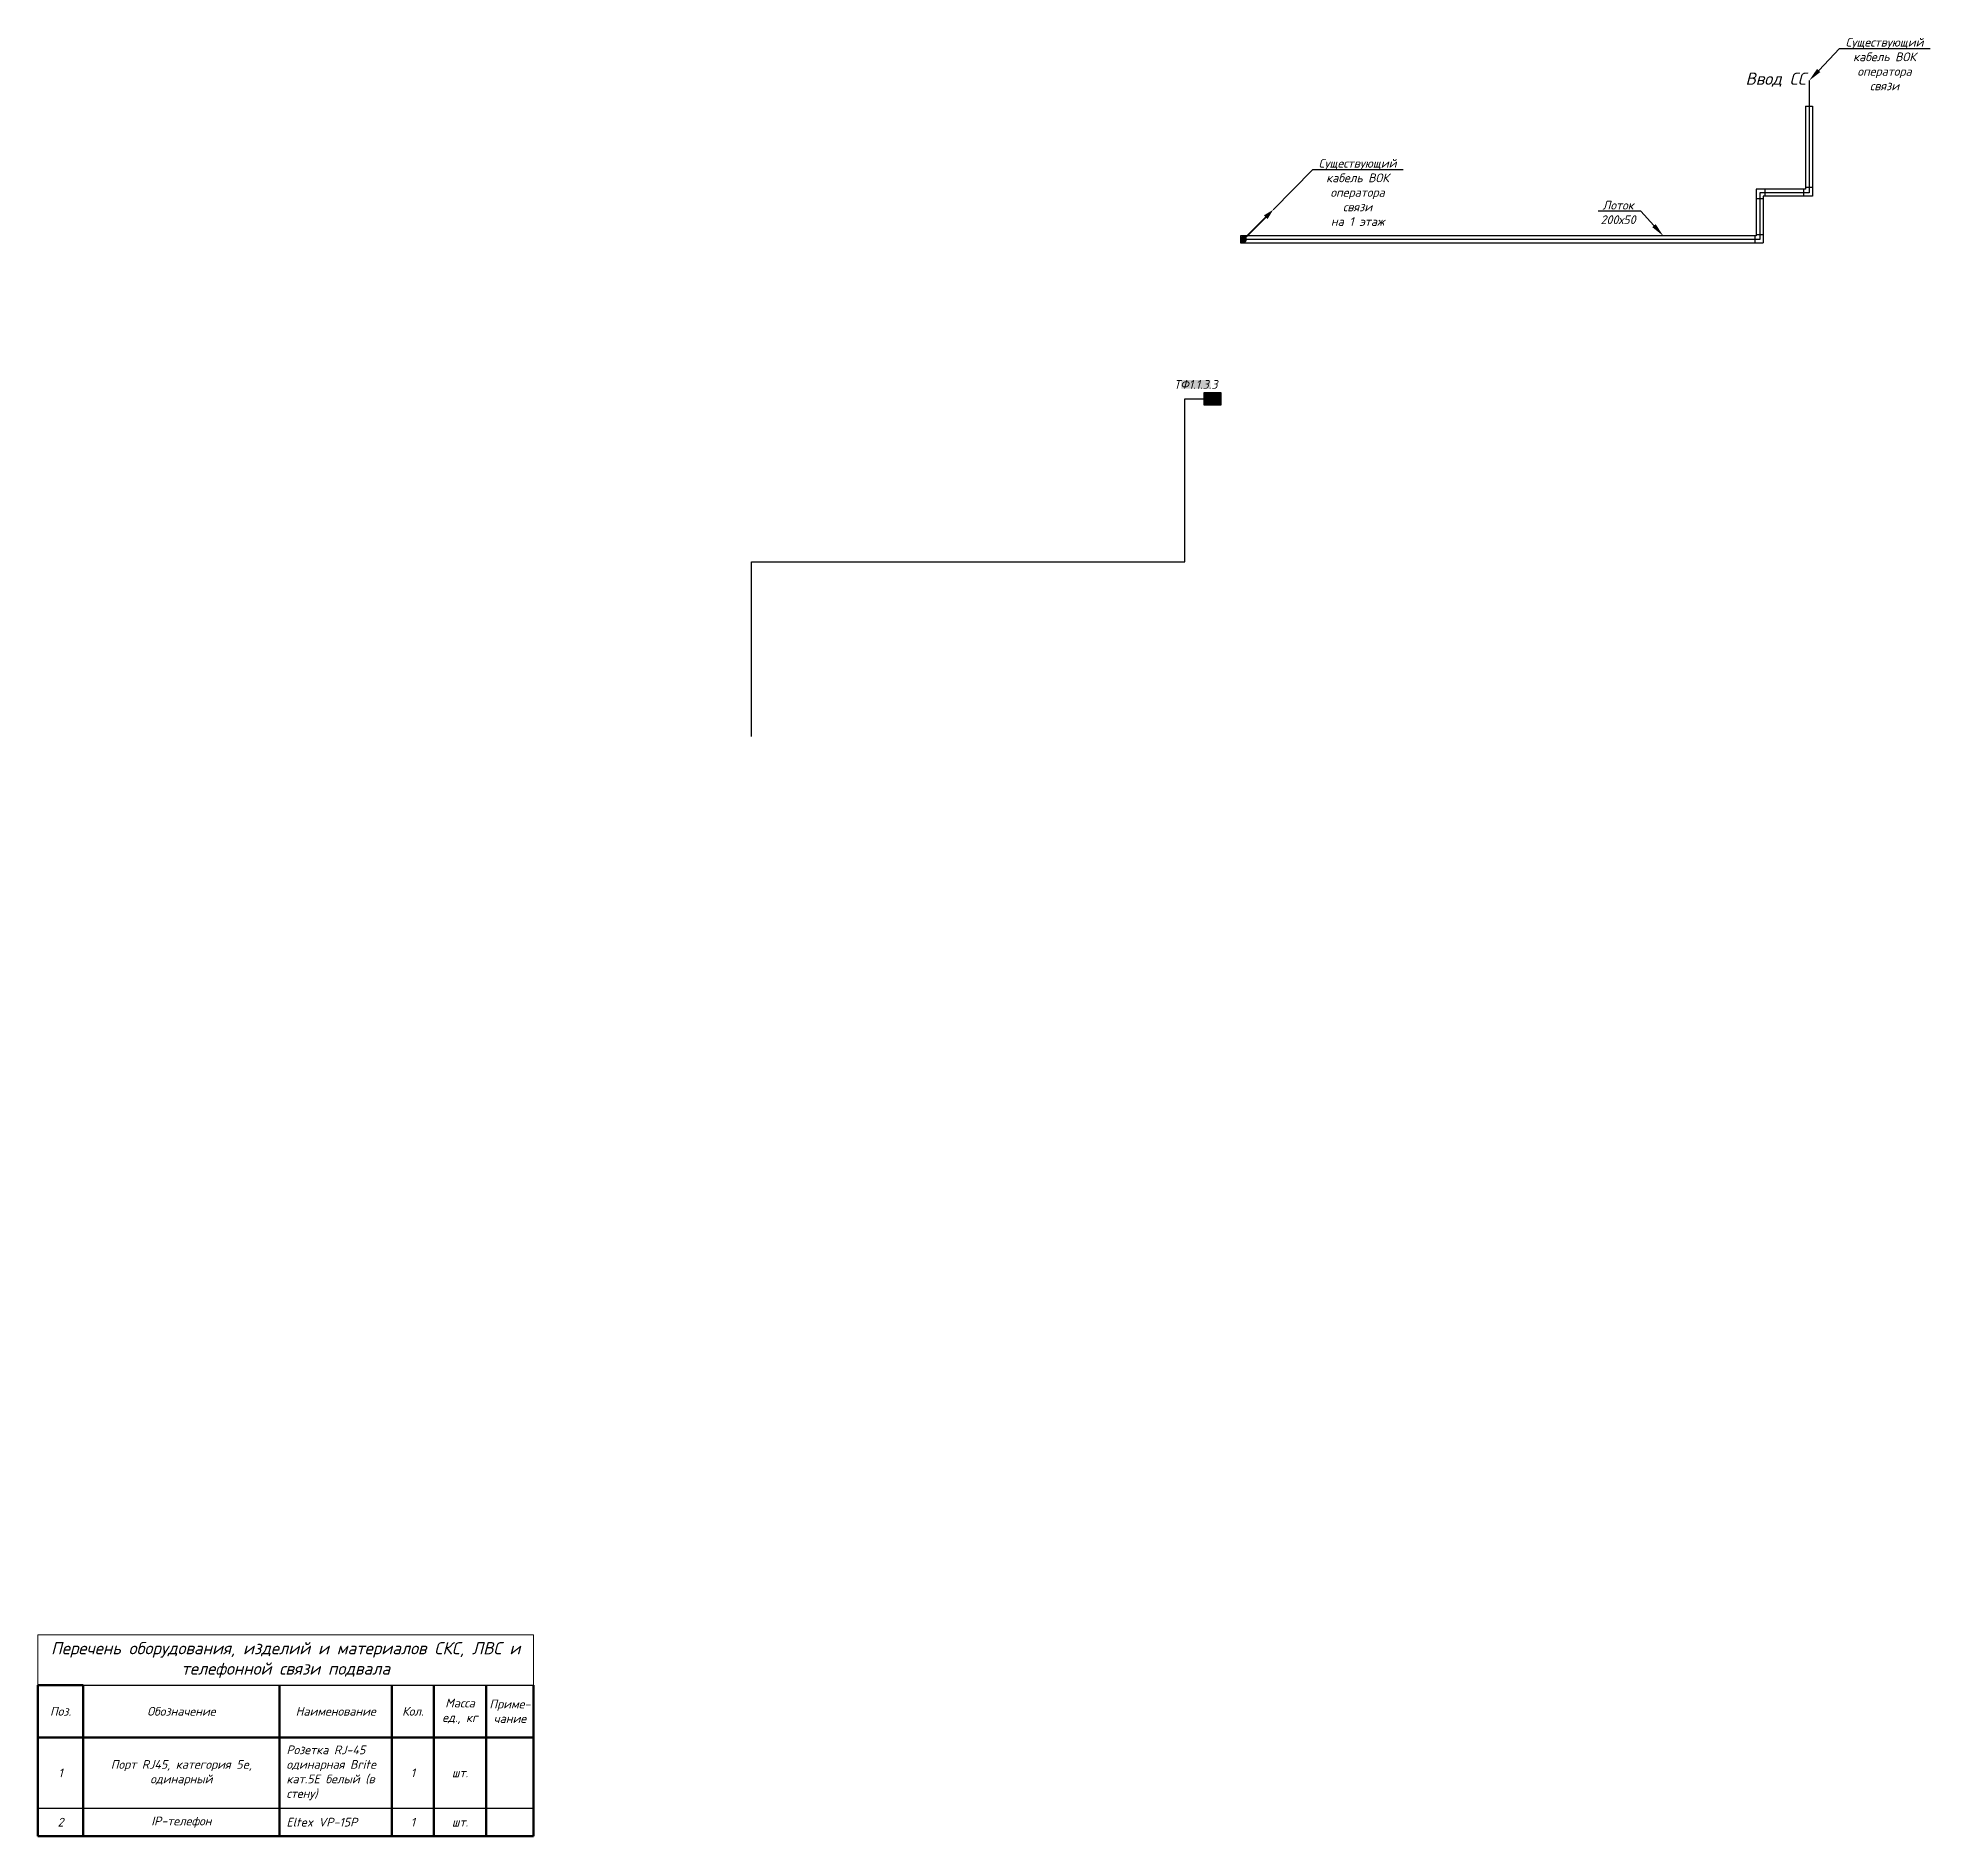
# Model space of a CAD drawing. Extents: x -260425 to 1294666, y -169889 to -2349.
# Drawn here: x 158133 to 212320, y -147015 to -95514 of the extents above; entities that cross this region are included whole.
import ezdxf
from ezdxf import colors
from ezdxf.entities.mleader import LeaderData, LeaderLine
from ezdxf.math import Vec2, Vec3

# ---------------------------------------------------------------- set-up
doc = ezdxf.new("R2010")
doc.units = 0
doc.header["$LTSCALE"] = 100
doc.set_wipeout_variables(frame=1)
doc.layers.get('Defpoints').update_dxf_attribs({"color": 42})
for name, color, linetype, lineweight in [('АП_АСУ_ОсновнаяТолстая', 7, 'Continuous', 30), ('СС_СКК_Лоток', 170, 'Continuous', 30), ('СС_СКС_Кабель', 6, 'Continuous', 30), ('СС_СКС_Оборудование', 6, 'Continuous', 30), ('СС_Схема', 7, 'Continuous', 30)]:
    doc.layers.add(name, color=color, linetype=linetype, lineweight=lineweight)
doc.styles.add('1ISOCPEUR', font='isocpeui.ttf', dxfattribs={"height": 250})
doc.styles.add('ISOCPEUR', font='isocpeui.ttf', dxfattribs={"height": 2.5})

msp = doc.modelspace()

# ---------------------------------------------------------------- texts
at = {"layer": 'СС_СКС_Кабель', "color": 7, "insert": (206442.8, -96509.7), "char_height": 350, "attachment_point": 1, "style": '1ISOCPEUR'}
msp.add_mtext_dynamic_manual_height_columns('\\pxqc;Ввод СС', width=2909.521, gutter_width=1250, heights=[0], dxfattribs=at)

# ---------------------------------------------------------------- blocks, each defined once
blk = doc.blocks.new('*U65')
blk.add_hatch(color=256).paths.add_polyline_path([(-0.71, -0.71, 1), (0.71, 0.71, 1)])
at = {"const_width": 0.5}
blk.add_lwpolyline([(0.5, 0.5), (6.38, 6.38)], dxfattribs=at)
blk.add_lwpolyline([(8.5, 8.5, 0, 1.5, 0), (6.38, 6.38, 2, 2, 0)], format="xyseb")
blk = doc.blocks.new('подвал лоток')
at = {"layer": 'СС_СКК_Лоток'}
for p, q in [((208754, -97471), (208754, -99849)), ((208754, -97471), (208954, -97471)), ((208954, -97471), (208954, -100049)), ((208754, -99849), (207340, -99849)), ((207340, -99849), (207340, -101189)), ((207540, -100121), (207340, -100121)), ((207540, -100049), (207540, -101389)), ((208954, -100049), (207540, -100049)), ((207600, -100049), (207600, -99849)), ((208694, -99849), (208694, -100049)), ((208754, -99788), (208954, -99788)), ((207340, -101189), (192570, -101189)), ((192570, -101189), (192570, -101389)), ((192570, -101389), (207540, -101389))]:
    blk.add_line(p, q, dxfattribs=at)
blk = doc.blocks.new('_None')
blk = doc.blocks.new('панель приема видеодомофона')
blk.add_wipeout([(0, 10), (7, 10), (7, 0), (0, 0)])
at = {"true_color": 0xffffff, "transparency": 33554687}
h = blk.add_hatch(color=7, dxfattribs=at)
h.dxf.hatch_style = 1
h.paths.add_polyline_path([(7, 10), (3.5, 10), (0, 10), (0, 5), (0, 0), (3.5, 0), (7, 0), (7, 5)])
h.paths.add_polyline_path([(3.1, 8.8), (3.1, 1.7), (0.8, 1.7), (0.8, 8.8)], flags=16)
h.paths.add_polyline_path([(3.6, 8.8), (6.6, 8.8), (6.6, 5.6), (3.6, 5.6)], flags=16)
h.paths.add_polyline_path([(4.5, 4.2, -1), (4, 4.2, -1)], flags=16)
h.paths.add_polyline_path([(5.4, 4.2, -1), (4.9, 4.2, -1)], flags=16)
h.paths.add_polyline_path([(6.4, 4.2, -1), (5.8, 4.2, -1)], flags=16)
h.paths.add_polyline_path([(4.5, 3.2, -1), (4, 3.2, -1)], flags=16)
h.paths.add_polyline_path([(5.4, 3.2, -1), (4.9, 3.2, -1)], flags=16)
h.paths.add_polyline_path([(6.4, 3.2, -1), (5.8, 3.2, -1)], flags=16)
h.paths.add_polyline_path([(4.5, 2.2, -1), (4, 2.2, -1)], flags=16)
h.paths.add_polyline_path([(5.4, 2.2, -1), (4.9, 2.2, -1)], flags=16)
h.paths.add_polyline_path([(6.4, 2.2, -1), (5.8, 2.2, -1)], flags=16)
h = blk.add_hatch(color=7, dxfattribs=at)
h.dxf.hatch_style = 1
h.paths.add_polyline_path([(3.1, 8.8), (0.8, 8.8), (0.8, 1.7), (3.1, 1.7)])
h.paths.add_polyline_path([(6.6, 8.8), (3.6, 8.8), (3.6, 5.6), (6.6, 5.6)])
h = blk.add_hatch(color=0)
h.dxf.hatch_style = 1
h.paths.add_polyline_path([(4, 4.2, 1), (4.5, 4.2, 1)])
h = blk.add_hatch(color=0)
h.dxf.hatch_style = 1
h.paths.add_polyline_path([(4, 3.2, 1), (4.5, 3.2, 1)])
h = blk.add_hatch(color=0)
h.dxf.hatch_style = 1
h.paths.add_polyline_path([(4, 2.2, 1), (4.5, 2.2, 1)])
h = blk.add_hatch(color=0)
h.dxf.hatch_style = 1
h.paths.add_polyline_path([(4.9, 4.2, 1), (5.4, 4.2, 1)])
h = blk.add_hatch(color=0)
h.dxf.hatch_style = 1
h.paths.add_polyline_path([(4.9, 3.2, 1), (5.4, 3.2, 1)])
h = blk.add_hatch(color=0)
h.dxf.hatch_style = 1
h.paths.add_polyline_path([(4.9, 2.2, 1), (5.4, 2.2, 1)])
h = blk.add_hatch(color=0)
h.dxf.hatch_style = 1
h.paths.add_polyline_path([(5.8, 4.2, 1), (6.4, 4.2, 1)])
h = blk.add_hatch(color=0)
h.dxf.hatch_style = 1
h.paths.add_polyline_path([(5.8, 3.2, 1), (6.4, 3.2, 1)])
h = blk.add_hatch(color=0)
h.dxf.hatch_style = 1
h.paths.add_polyline_path([(5.8, 2.2, 1), (6.4, 2.2, 1)])
at = {"color": 0, "lineweight": 30}
blk.add_lwpolyline([(0, 0), (3.5, 0), (7, 0), (7, 5), (7, 10), (3.5, 10), (0, 10), (0, 5)], close=True, dxfattribs=at)
at = {"color": 0}
for points in [[(0.8, 1.7), (3.1, 1.7), (3.1, 8.8), (0.8, 8.8)], [(3.6, 8.8), (6.6, 8.8), (6.6, 5.6), (3.6, 5.6)]]:
    blk.add_lwpolyline(points, close=True, dxfattribs=at)
for centre in [(4.3, 4.2), (4.3, 3.2), (4.3, 2.2), (5.2, 4.2), (5.2, 3.2), (5.2, 2.2), (6.1, 4.2), (6.1, 3.2), (6.1, 2.2)]:
    blk.add_circle(centre, 0.266, dxfattribs=at)
blk = doc.blocks.new('*T267')
at = {"color": 0, "lineweight": 50, "transparency": 16777216}
for p, q in [((0, -1438), (1300, -1438)), ((0, -1438), (0, -5763)), ((1300, -1438), (1300, -5763)), ((6919, -1438), (6919, -5763)), ((10139, -1438), (10139, -5763)), ((11339, -1438), (11339, -5763)), ((12839, -1438), (12839, -5763)), ((14195, -1438), (14195, -5763)), ((0, -2938), (14195, -2938)), ((0, -5763), (14195, -5763))]:
    blk.add_line(p, q, dxfattribs=at)
at = {"color": 0, "linetype": 'ByBlock', "lineweight": -2, "transparency": 16777216}
blk.add_line((1300, -1438), (14195, -1438), dxfattribs=at)
at = {"color": 0, "lineweight": -2, "transparency": 16777216}
blk.add_line((0, -4963), (14195, -4963), dxfattribs=at)
at = {"layer": 'Defpoints', "color": 8, "linetype": 'ByBlock', "lineweight": 0, "transparency": 16777216}
for p, q in [((0, 0), (14195, 0)), ((0, 0), (0, -1438)), ((14195, 0), (14195, -1438))]:
    blk.add_line(p, q, dxfattribs=at)
at = {"color": 0, "transparency": 16777216, "style": '1ISOCPEUR'}
for s, insert, char_height, width, attachment_point in [('Перечень оборудования, изделий и материалов СКС, ЛВС и телефонной связи подвала', (7097, -719), 350, 13794.54, 5), ('Поз.', (650, -2188), 250, 900, 5), ('Обозначение', (4110, -2188), 250, 5219.44, 5), ('Наименование', (8529, -2188), 250, 2819.56, 5), ('Кол.', (10739, -2188), 250, 800, 5), ('Масса ед., кг', (12089, -2188), 250, 1100, 5), ('Приме- чание', (13517, -2188), 250, 955.55, 5), ('{\\fISOCPEUR|b0|i1|c204|p34;Розетка RJ-45 одинарная Brite кат.5E белый (в стену)}', (7119, -3951), 250, 2819.56, 4), ('Порт RJ45, категория 5e, одинарный', (4110, -3951), 250, 5219.44, 5), ('1', (650, -3951), 250, 900, 5), ('1', (10739, -3951), 250, 800, 5), ('шт.', (12089, -3951), 250, 1100, 5), ('2', (650, -5363), 250, 900, 5), ('IP-телефон ', (4110, -5363), 250, 5219.44, 5), ('{\\fISOCPEUR|b0|i1|c204|p34;Eltex VP-15P}', (7119, -5363), 250, 2819.56, 4), ('1', (10739, -5363), 250, 800, 5), ('шт.', (12089, -5363), 250, 1100, 5)]:
    blk.add_mtext(s, dxfattribs=dict(at, insert=insert, char_height=char_height, width=width, attachment_point=attachment_point))

# ---------------------------------------------------------------- linework, layer by layer
at = {"layer": 'СС_СКК_Лоток'}
for p, q in [((207302.3, -101188.8), (207302.3, -101388.8)), ((207340.4, -101148), (207540.4, -101148))]:
    msp.add_line(p, q, dxfattribs=at)
at = {"layer": 'СС_СКС_Кабель', "color": 6, "ltscale": 100}
msp.add_lwpolyline([(178567.8, -115520.7), (178567.8, -110520.7), (190977, -110520.7), (190977, -105854.5), (191996.9, -105854.5)], dxfattribs=at)
at = {"layer": 'СС_Схема', "color": 116, "true_color": 0x136734}
msp.add_lwpolyline([(208853.8, -96739.6), (208853.8, -99948.5), (207440.4, -99948.5), (207440.4, -101288.8), (192626.6, -101288.8)], dxfattribs=at)

# ---------------------------------------------------------------- block references
for name, p in [('подвал лоток', (0, 0)), ('*T267', (158133.2, -141251.3))]:
    msp.add_blockref(name, p)
at = {"layer": 'СС_СКК_Лоток', "color": 7, "xscale": 100, "yscale": 100, "zscale": 100}
msp.add_blockref('*U65', (192656.3, -101288.8), dxfattribs=at)

msp.set_redraw_order([(e.dxf.handle, doc.entitydb.next_handle()) for e in msp.query("TEXT MTEXT ATTDEF DIMENSION ARC_DIMENSION")])  # texts and dimensions are drawn at this point

# ---------------------------------------------------------------- leaders
at = {"layer": 'СС_СКК_Лоток', "color": 7, "lineweight": 0}
ml = msp.add_multileader_mtext('Standard', dxfattribs=at)
ml.set_content('Существующий \\Pкабель ВОК оператора связи', color=7, style='1ISOCPEUR')
ml.set_leader_properties()
ml.build(insert=Vec2(0, 0))
ml.multileader.update_dxf_attribs({"text_left_attachment_type": 6, "text_right_attachment_type": 6, "dogleg_length": 100, "arrow_head_size": 400})
ctx = ml.context
ctx.base_point, ctx.char_height, ctx.arrow_head_size, ctx.landing_gap_size, ctx.plane_origin = Vec3(209828.1, -95816), 250, 400, 0, Vec3(216652.8, -97778.2)
ctx.left_attachment, ctx.right_attachment, ctx.text_align_type = 6, 6, 1
notes = []
notes.append((ctx, [(1, (1, 1, 0), (209728.1, -95816), (1, 0), 100, [(0, [(208853.8, -96739.6)], 0, [])])]))
ctx.mtext.insert, ctx.mtext.width, ctx.mtext.alignment, ctx.mtext.flow_direction = Vec3(211013.4, -95516), 2467.274, 2, 5
ml = msp.add_multileader_mtext('Standard', dxfattribs=at)
ml.set_content('Существующий \\Pкабель ВОК оператора связи\\Pна 1 этаж', color=7, style='1ISOCPEUR')
ml.set_leader_properties()
ml.set_arrow_properties(name='NONE')
ml.build(insert=Vec2(0, 0))
ml.multileader.update_dxf_attribs({"text_left_attachment_type": 6, "text_right_attachment_type": 6, "dogleg_length": 100, "arrow_head_size": 400})
ctx = ml.context
ctx.base_point, ctx.char_height, ctx.arrow_head_size, ctx.landing_gap_size, ctx.plane_origin = Vec3(194738.6, -99282.3), 250, 400, 0, Vec3(203190, -100591.4)
ctx.left_attachment, ctx.right_attachment, ctx.text_align_type = 6, 6, 1
notes.append((ctx, [(1, (1, 1, 0), (194638.6, -99282.3), (1, 0), 100, [(0, [(193506.3, -100438.8)], 0, [])])]))
ctx.mtext.insert, ctx.mtext.width, ctx.mtext.alignment, ctx.mtext.flow_direction = Vec3(195923.8, -98982.3), 2467.274, 2, 5
ml = msp.add_multileader_mtext('Standard', dxfattribs=at)
ml.set_content('Лоток\\P200х50', color=7, style='1ISOCPEUR')
ml.set_leader_properties()
ml.build(insert=Vec2(0, 0))
ml.multileader.update_dxf_attribs({"text_left_attachment_type": 6, "text_right_attachment_type": 6, "dogleg_length": 100, "arrow_head_size": 400})
ctx = ml.context
ctx.base_point, ctx.char_height, ctx.arrow_head_size, ctx.landing_gap_size, ctx.plane_origin = Vec3(202830, -100481.3), 250, 400, 0, Vec3(208501.2, -102443.5)
ctx.left_attachment, ctx.right_attachment, ctx.text_align_type = 6, 6, 1
notes.append((ctx, [(0, (1, 1, 0), (204039.1, -100481.3), (-1, 0), 100, [(0, [(204679.9, -101188.8)], 0, [])])]))
ctx.mtext.insert, ctx.mtext.width, ctx.mtext.alignment, ctx.mtext.flow_direction = Vec3(203384.5, -100181.3), 2467.274, 2, 5
for ctx, leaders in notes:
    for number, flags, end, landing, length, lines in leaders:
        leader = LeaderData()
        leader.index, (leader.has_last_leader_line, leader.has_dogleg_vector, leader.attachment_direction) = number, flags
        leader.last_leader_point, leader.dogleg_vector, leader.dogleg_length = Vec3(end), Vec3(landing), length
        for number, points, colour, breaks in lines:
            line = LeaderLine()
            line.index, line.vertices, line.color, line.breaks = number, Vec3.list(points), colors.encode_raw_color(colour), breaks
            leader.lines.append(line)
        ctx.leaders.append(leader)

# ---------------------------------------------------------------- next in the draw order: block references
at = {"layer": 'АП_АСУ_ОсновнаяТолстая', "xscale": 50.00000000000039, "yscale": 50.00000000000039, "zscale": 50.00000000000039, "rotation": 269.9999999999867}
msp.add_blockref('панель приема видеодомофона', (191522.2, -105675.9, 0.1), dxfattribs=at)

# ---------------------------------------------------------------- next in the draw order: texts
at = {"layer": 'СС_СКС_Оборудование', "color": 18, "true_color": 0x000000, "insert": (191290.4, -105439.1, 0.1), "char_height": 250, "attachment_point": 5, "style": 'ISOCPEUR', "bg_fill": 1, "box_fill_scale": 1, "bg_fill_color": 7, "bg_fill_true_color": 16777215, "bg_fill_transparency": 0}
msp.add_mtext_dynamic_manual_height_columns('ТФ1.1.3.3', width=835.439, gutter_width=1250, heights=[0], dxfattribs=at)

doc.saveas('drawing.dxf')
